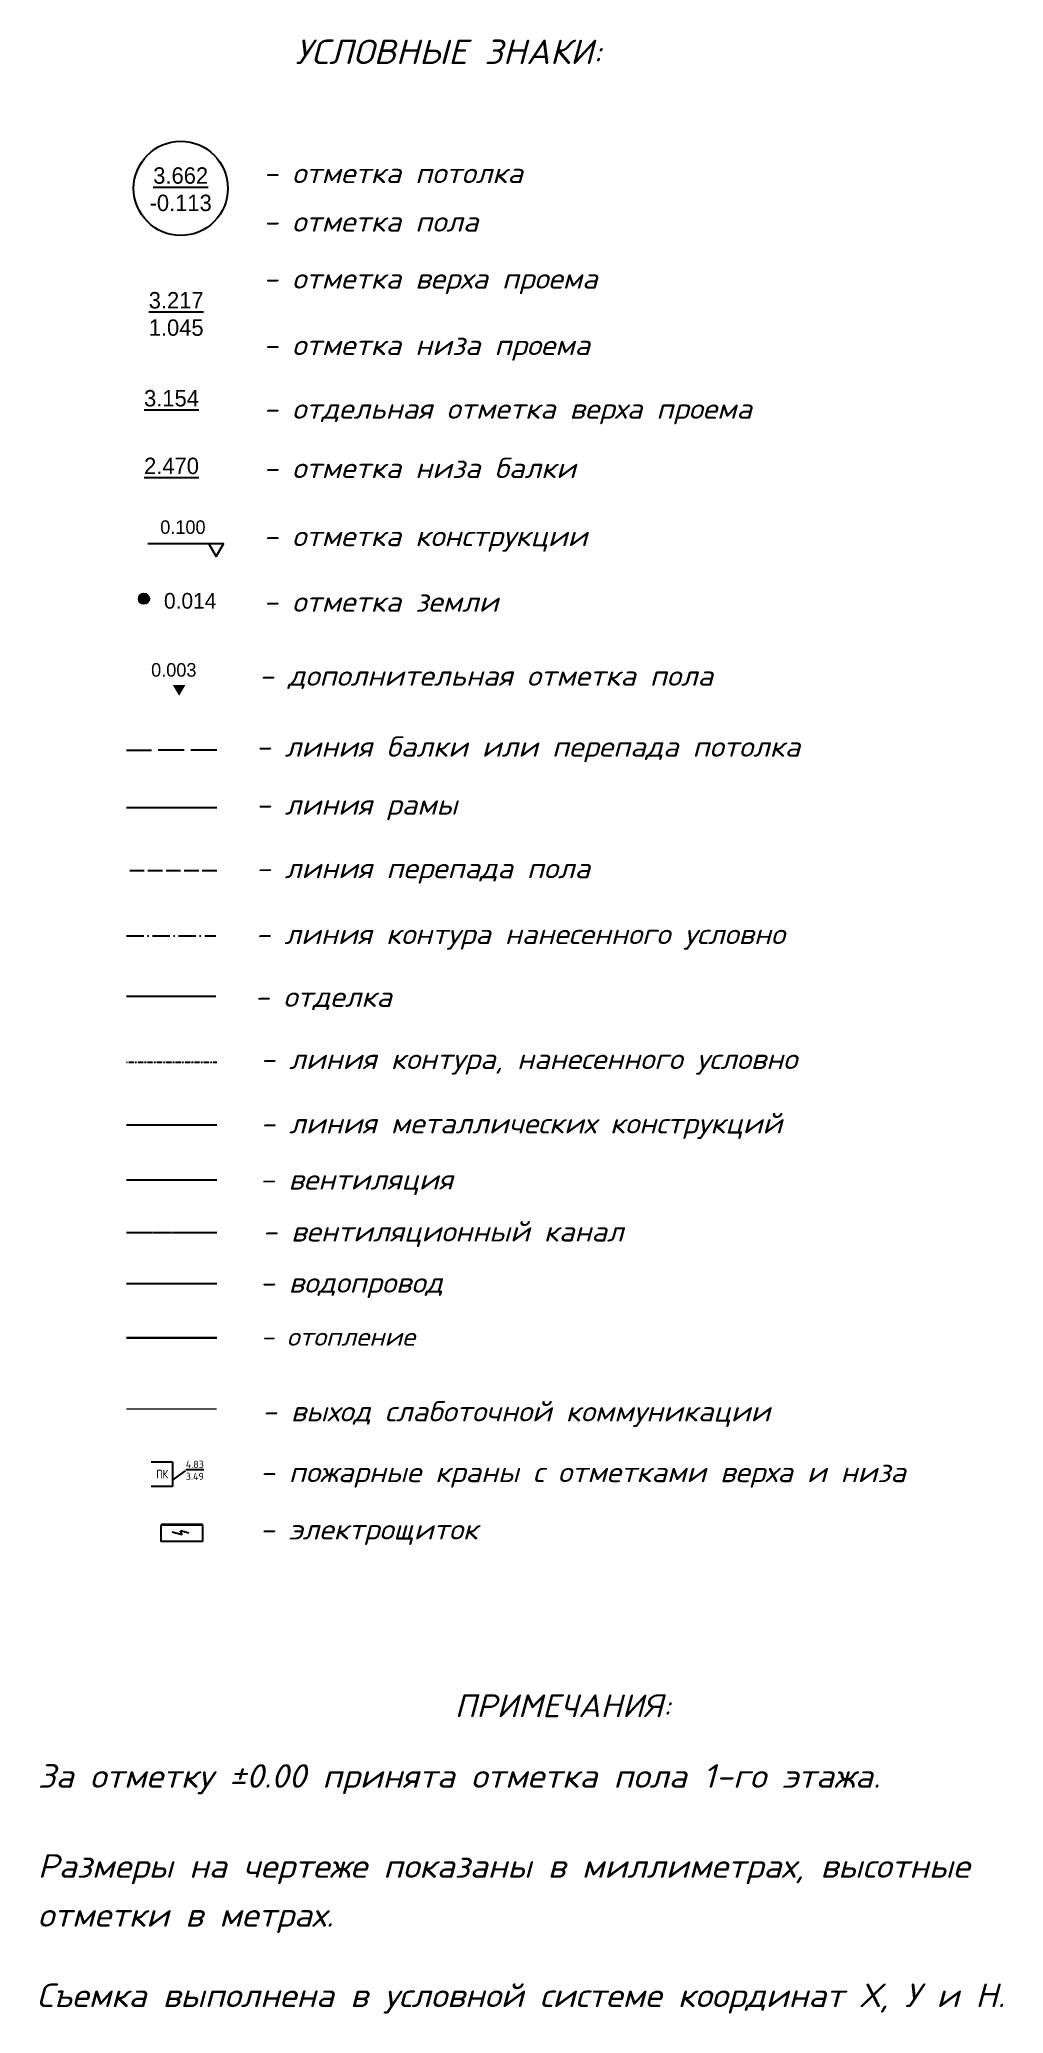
# Model space of a CAD drawing. Header units: millimetres. Extents: x 904915 to 1000606, y 1634169 to 1674089.
# Drawn here: x 987312 to 1000606, y 1645120 to 1672335 of the extents above; entities that cross this region are included whole.
import ezdxf
from ezdxf.enums import TextEntityAlignment as Align

# ---------------------------------------------------------------- set-up
doc = ezdxf.new("R2010")
doc.units = ezdxf.units.MM
doc.linetypes.add('334', pattern=[5, 4, -1])
doc.linetypes.add('ACAD_ISO10W100', pattern=[18, 12, -3, 0, -3])
doc.layers.add('Рамка', color=7, linetype='Continuous', lineweight=25)
doc.styles.add('CIFRY', font='ROMANT.shx', dxfattribs={"oblique": 15, "height": 125})
doc.styles.add('ISOCPEUR', font='isocpeur.ttf')
doc.styles.add('NAKLON', font='ROMANS.shx', dxfattribs={"oblique": 15, "height": 125})
doc.styles.add('rus', font='rusw2.shx', dxfattribs={"height": 0.06})

msp = doc.modelspace()

# ---------------------------------------------------------------- texts
at = {"layer": 'Рамка', "style": 'NAKLON', "oblique": 15, "width": 1.035276}
for s, height, p in [('УСЛОВНЫЕ ЗНАКИ:', 337.075, (990838.7, 1671996.4, 0)), ('- отметка потолка ', 280.896, (990396, 1670354.2, 0)), ('- отметка пола', 280.896, (990396, 1669685.4, 0)), ('- отметка верха проема', 280.896, (990396, 1668899.8, 0)), ('- отметка низа проема', 280.896, (990396, 1667983.1, 0)), ('- отдельная отметка верха проема', 280.896, (990396, 1667105.6, 0)), ('- отметка низа балки', 280.896, (990396, 1666287.9, 0)), ('- отметка конструкции', 280.896, (990396, 1665349.3, 0)), ('- отметка земли', 280.896, (990396, 1664444.6, 0)), ('- дополнительная отметка пола', 280.896, (990338.3, 1663424.6)), ('- линия балки или перепада потолка', 280.896, (990293.3, 1662446.9, 0)), ('- линия рамы', 280.896, (990293.3, 1661647.3, 0)), ('- линия перепада пола', 280.896, (990293.3, 1660771.5, 0)), ('- линия контура нанесенного условно', 280.896, (990288.4, 1659862.7)), ('- отделка', 280.9, (990275.2, 1658997.8, 0)), ('- линия контура, нанесенного условно', 280.896, (990354.2, 1658140.4, 0)), ('- линия металлических конструкций', 280.896, (990354.2, 1657253.1, 0)), ('- вентиляция', 280.896, (990345.4, 1656479.2, 0)), ('- вентиляционный канал', 280.896, (990381.7, 1655763, 0)), ('- водопровод', 280.896, (990348.6, 1655057.8)), ('- отопление', 252.806, (990362.6, 1654326.3)), ('- выход слаботочной коммуникации', 280.896, (990377.9, 1653282.5)), ('- пожарные краны с отметками верха и низа', 280.896, (990349.9, 1652445.2, 0)), ('- электрощиток', 280.896, (990348.6, 1651655.6)), ('ПРИМЕЧАНИЯ:', 313.883, (993036.5, 1649205.5, 0)), ('За отметку %%P0.00 принята отметка пола 1-го этажа.', 325.367, (987287.8, 1648232.2, 0)), ('Размеры на чертеже показаны в миллиметрах, высотные', 325.367, (987287.8, 1646990.9, 0)), ('отметки в метрах.', 325.367, (987287.8, 1646317.2, 0)), ('Съемка выполнена в условной системе координат Х, У и H.', 325.367, (987272.4, 1645208.5, 0))]:
    msp.add_text(s, height=height, dxfattribs=at).set_placement(p)
at = {"layer": 'Рамка', "style": 'rus'}
for s, height, p in [('%%U3.154', 226.11, (988753.8, 1667276, 0)), ('0.100', 186.79, (988977, 1665518.8, 0))]:
    msp.add_text(s, height=height, dxfattribs=at).set_placement(p)
at = {"layer": 'Рамка', "color": 140, "style": 'rus'}
msp.add_text('%%U2.470', height=226.11, dxfattribs=at).set_placement((988753.8, 1666343.4, 0))
at = {"layer": 'Рамка', "color": 1, "style": 'CIFRY', "width": 0.8}
msp.add_text('ПК', height=117.87, dxfattribs=at).set_placement((989003.6, 1652497.6, 0), align=Align.CENTER)
at = {"layer": 'Рамка', "style": 'rus'}
for s, insert, char_height, width, attachment_point in [('{\\L3.662\\P\\l\\C98;-0.113}', (989258.7, 1670572.3, 0), 226.114, 1717.1, 2), ('{\\L3.217\\P}1.045', (989196.5, 1668852.9, 0), 226.11, 1717.1, 2), ('0.014', (989028.4, 1664704.1), 216, 688.707, 1), ('0.003', (988851.1, 1663737.2), 186.79, 655.2, 1)]:
    msp.add_mtext(s, dxfattribs=dict(at, insert=insert, char_height=char_height, width=width, attachment_point=attachment_point))
at = {"layer": 'Рамка', "color": 1, "insert": (989453.7, 1652741.1), "char_height": 99.88, "width": 758.464, "attachment_point": 2, "style": 'ISOCPEUR'}
msp.add_mtext('{\\L4.83\\P}3.49', dxfattribs=at)

# ---------------------------------------------------------------- blocks, each defined once
blk = doc.blocks.new('806')
at = {"color": 0, "const_width": 0.6}
blk.add_lwpolyline([(-0.3, 0, 1), (0.3, 0, 1)], format="xyb", close=True, dxfattribs=at)
at = {"color": 0}
blk.add_circle((0, 0), 0.6, dxfattribs=at)
blk = doc.blocks.new('817')
at = {"color": 0}
for p, q in [((0.05, 1.76), (-0.47, -0.17)), ((0.47, 0.17), (-0.47, -0.17)), ((0.47, 0.17), (-0.18, -2.24))]:
    blk.add_line(p, q, dxfattribs=at)
blk.add_solid([(-0.18, -1.24), (0.32, -1.38), (-0.18, -2.24)], dxfattribs=at)

# ---------------------------------------------------------------- linework, layer by layer
at = {"layer": 'Рамка', "color": 0}
msp.add_line((989646.2, 1665383.5, 0), (988804, 1665383.5, 0), dxfattribs=at)
at = {"layer": 'Рамка', "color": 140, "linetype": '334', "ltscale": 90}
msp.add_line((989757, 1662537.2, 0), (988509.5, 1662533.6, 0), dxfattribs=at)
at = {"layer": 'Рамка', "color": 121, "ltscale": 70}
msp.add_line((988509.5, 1661748.9, 0), (989757, 1661748.9, 0), dxfattribs=at)
at = {"layer": 'Рамка', "color": 252, "linetype": '334', "ltscale": 50}
msp.add_line((989757, 1660874.7, 0), (988509.5, 1660874.7, 0), dxfattribs=at)
at = {"layer": 'Рамка', "linetype": 'ACAD_ISO10W100', "ltscale": 20}
msp.add_line((988509.5, 1659975.5, 0), (989744.3, 1659975.4, 0), dxfattribs=at)
at = {"layer": 'Рамка', "color": 95, "ltscale": 70}
msp.add_line((989744.3, 1659142.4, 0), (988509.5, 1659142.4, 0), dxfattribs=at)
at = {"layer": 'Рамка', "linetype": 'ACAD_ISO10W100', "ltscale": 0.03}
msp.add_line((988509.5, 1658234.4, 0), (989757, 1658234.4, 0), dxfattribs=at)
at = {"layer": 'Рамка', "color": 3, "ltscale": 0.07}
msp.add_line((989757, 1657366.1, 0), (988509.5, 1657366.1, 0), dxfattribs=at)
at = {"layer": 'Рамка', "color": 160, "ltscale": 0.07}
msp.add_line((989757, 1656607.2, 0), (988509.5, 1656607.2, 0), dxfattribs=at)
at = {"layer": 'Рамка', "color": 95, "linetype": '334', "ltscale": 0.05}
msp.add_line((989757, 1655883.6), (988509.5, 1655883.6), dxfattribs=at)
at = {"layer": 'Рамка', "color": 4, "ltscale": 0.025}
msp.add_line((989757, 1655178.3, 0), (988509.5, 1655178.3, 0), dxfattribs=at)
at = {"layer": 'Рамка', "color": 30, "lineweight": 30, "ltscale": 0.07}
msp.add_line((989757, 1654434.8, 0), (988509.5, 1654434.8, 0), dxfattribs=at)
at = {"layer": 'Рамка', "color": 1, "ltscale": 0.03}
for p, q in [((988852.5, 1652727.8), (989144.6, 1652727.8)), ((989144.6, 1652727.8), (989144.6, 1652383.4)), ((989144.6, 1652472.4), (989326.2, 1652601.2)), ((989144.6, 1652383.4), (988852.5, 1652383.4))]:
    msp.add_line(p, q, dxfattribs=at)
at = {"layer": 'Рамка', "color": 40}
for p, q in [((988985.2, 1651859.1), (988985.7, 1651625.7)), ((989560, 1651860.5), (989560.6, 1651627.2)), ((989560.6, 1651627.2), (988985.7, 1651625.7))]:
    msp.add_line(p, q, dxfattribs=at)
at = {"layer": 'Рамка', "color": 0, "elevation": 0}
msp.add_lwpolyline([(989746.8, 1665209.2), (989847.5, 1665383.5), (989646.2, 1665383.5)], close=True, dxfattribs=at)
at = {"layer": 'Рамка', "color": 190, "const_width": 20}
msp.add_lwpolyline([(988509.5, 1653453.7), (989757, 1653453.5)], dxfattribs=at)
at = {"layer": 'Рамка', "color": 40, "const_width": 35.8}
msp.add_lwpolyline([(988985.2, 1651859.1), (989560, 1651860.5)], dxfattribs=at)
at = {"layer": 'Рамка'}
msp.add_circle((989259.6, 1670282.3, 0), 649.2, dxfattribs=at)
msp.add_solid([(989237.1, 1663285.9), (989322.3, 1663433.5), (989151.9, 1663433.5), (989237.1, 1663433.5)], dxfattribs=at)

# ---------------------------------------------------------------- block references
at = {"layer": 'Рамка', "xscale": 119.9999999998909, "yscale": 119.9999999998909, "zscale": 119.9999999998909}
msp.add_blockref('806', (988752.3, 1664625.2), dxfattribs=at)
at = {"layer": 'Рамка', "color": 40, "xscale": 57.24970536430191, "yscale": 57.24970536430191, "zscale": 57.24970536430191, "rotation": 270}
msp.add_blockref('817', (989268.3, 1651747.1), dxfattribs=at)

msp.set_redraw_order([(e.dxf.handle, doc.entitydb.next_handle()) for e in msp.query("TEXT MTEXT ATTDEF DIMENSION ARC_DIMENSION")])  # texts and dimensions are drawn at this point

doc.saveas('drawing.dxf')
